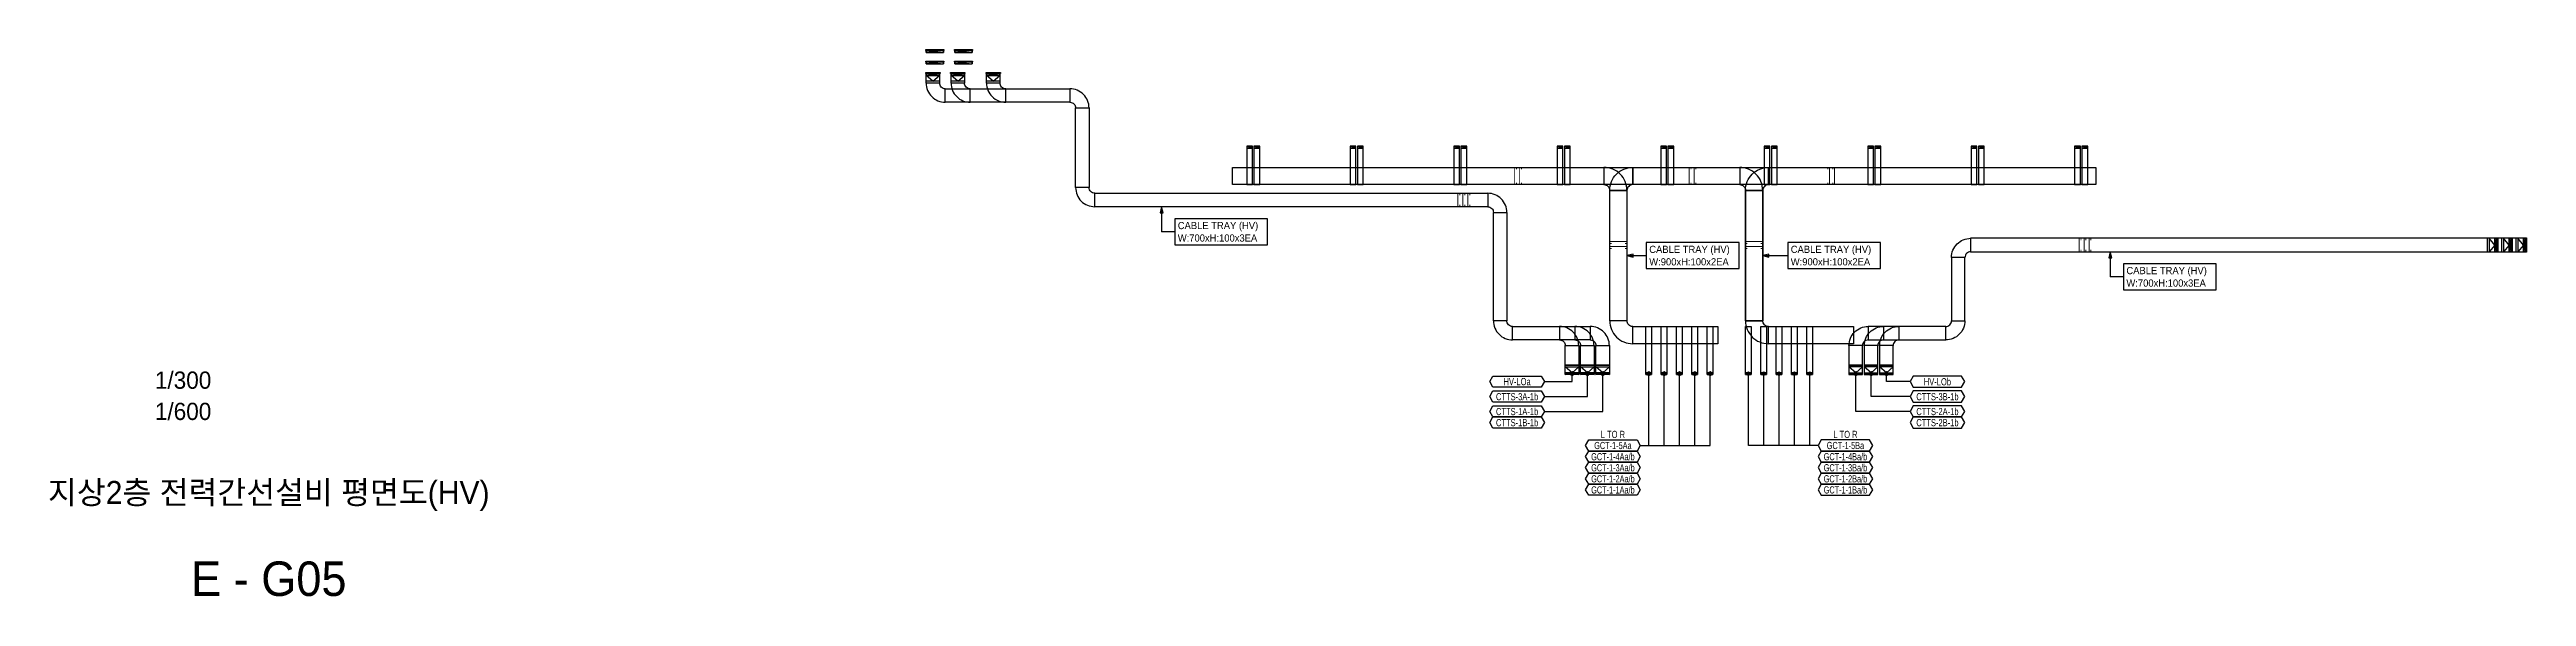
# Model space of a CAD drawing. Header units: millimetres. Extents: x 28900 to 374841, y -351975 to 849955.
# Drawn here: x 221811 to 351050, y -144436 to -115900 of the extents above; entities that cross this region are included whole.
import ezdxf
from ezdxf.enums import TextEntityAlignment as Align

# ---------------------------------------------------------------- set-up
doc = ezdxf.new("R2010")
doc.units = ezdxf.units.MM
doc.header["$LTSCALE"] = 150
for name, color, linetype in [('-----26 Electrical Cable Tray_HV_GEN A', 1, 'Continuous'), ('-----26 Electrical Cable Tray_HV_GEN B', 30, 'Continuous'), ('-----26 Electrical Cable Tray_HV_IT', 4, 'Continuous'), ('-----26 Electrical Cable Tray_HV_N', 30, 'Continuous'), ('-----26 Electrical Cable Tray_HV_UT A', 1, 'Continuous'), ('-----26 Electrical Cable Tray_HV_UT B', 71, 'Continuous'), ('-----26 Electrical Cable Tray_HV_발전기 A', 6, 'Continuous'), ('-----26 Electrical Cable Tray_HV_발전기 B', 103, 'Continuous'), ('-----41 Drawing Title', 2, 'Continuous'), ('-----42 Drawing Number', 2, 'Continuous'), ('-----43 Drawing Scale', 3, 'Continuous'), ('-----99 Cable Schedule', 2, 'Continuous')]:
    doc.layers.add(name, color=color, linetype=linetype)
doc.styles.add('ELEC', font='Dotum.ttf')

msp = doc.modelspace()

# ---------------------------------------------------------------- texts
at = {"layer": '-----26 Electrical Cable Tray_HV_GEN A', "style": 'ELEC'}
for s, p in [('CABLE TRAY (HV)', (305281, -126325)), ('W:900xH:100x2EA', (305281, -126975))]:
    msp.add_text(s, height=375, dxfattribs=at).set_placement(p, align=Align.MIDDLE_LEFT)
at = {"layer": '-----26 Electrical Cable Tray_HV_GEN B', "style": 'ELEC'}
for s, p in [('CABLE TRAY (HV)', (312663, -126325)), ('W:900xH:100x2EA', (312663, -126975))]:
    msp.add_text(s, height=375, dxfattribs=at).set_placement(p, align=Align.MIDDLE_LEFT)
at = {"layer": '-----26 Electrical Cable Tray_HV_발전기 A', "style": 'ELEC'}
for s, p in [('CABLE TRAY (HV)', (280680, -125083)), ('W:700xH:100x3EA', (280680, -125733))]:
    msp.add_text(s, height=375, dxfattribs=at).set_placement(p, align=Align.MIDDLE_LEFT)
at = {"layer": '-----26 Electrical Cable Tray_HV_발전기 B', "style": 'ELEC'}
for s, p in [('W:700xH:100x3EA', (330177, -128083)), ('CABLE TRAY (HV)', (330177, -127433))]:
    msp.add_text(s, height=375, dxfattribs=at).set_placement(p, align=Align.MIDDLE_LEFT)
at = {"layer": '-----41 Drawing Title', "style": 'ELEC'}
msp.add_text('지상2층 전력간선설비 평면도(HV)', height=1200, dxfattribs=at).set_placement((233250, -139010), align=Align.MIDDLE_CENTER)
at = {"layer": '-----42 Drawing Number', "style": 'ELEC'}
msp.add_text('E - G05', height=1800, dxfattribs=at).set_placement((233250, -143510), align=Align.MIDDLE_CENTER)
at = {"layer": '-----43 Drawing Scale', "style": 'ELEC'}
for s, p in [('1/300', (228779, -133150)), ('1/600', (228779, -134780))]:
    msp.add_text(s, height=900, dxfattribs=at).set_placement(p, align=Align.MIDDLE_CENTER)
at = {"layer": '-----99 Cable Schedule', "style": 'ELEC'}
for s, width, p in [('HV-LOa', 0.8, (298384, -133226)), ('HV-LOb', 0.8, (320316, -133226)), ('CTTS-3A-1b', 0.8, (298384, -134004)), ('CTTS-3B-1b', 0.8, (320316, -134004)), ('CTTS-1A-1b', 0.8, (298384, -134781)), ('CTTS-1B-1b', 0.8, (298384, -135359)), ('CTTS-2A-1b', 0.8, (320316, -134781)), ('CTTS-2B-1b', 0.8, (320316, -135359)), ('GCT-1-4Aa/b', 0.7, (303384, -137136)), ('GCT-1-5Aa', 0.7, (303384, -136559)), ('L TO R', 0.8, (303384, -135981)), ('GCT-1-4Ba/b', 0.7, (315516, -137136)), ('GCT-1-5Ba', 0.7, (315516, -136559)), ('L TO R', 0.8, (315516, -135981)), ('GCT-1-3Aa/b', 0.7, (303384, -137714)), ('GCT-1-2Aa/b', 0.7, (303384, -138291)), ('GCT-1-3Ba/b', 0.7, (315516, -137714)), ('GCT-1-2Ba/b', 0.7, (315516, -138291)), ('GCT-1-1Aa/b', 0.7, (303384, -138869)), ('GCT-1-1Ba/b', 0.7, (315516, -138869))]:
    msp.add_text(s, height=375, dxfattribs=dict(at, width=width)).set_placement(p, align=Align.MIDDLE)
at = {"color": 0, "style": 'ELEC', "width": 0.7}
for s, p in [('HV 트레이-UT', (268024, -116004)), ('HV 트레이-UT', (269524, -116004)), ('HV 트레이-발전기', (267900, -117201)), ('HV 트레이-발전기', (269200, -117201)), ('HV 트레이-발전기', (271050, -117201))]:
    msp.add_text(s, height=50, dxfattribs=at).set_placement(p, align=Align.MIDDLE_CENTER)
for p in [(349450, -126100, 0), (350200, -126100, 0), (350950, -126100, 0)]:
    msp.add_text('HV 트레이-발전기', height=50, rotation=270, dxfattribs=at).set_placement(p, align=Align.MIDDLE_CENTER)

# ---------------------------------------------------------------- blocks, each defined once
blk = doc.blocks.new('A$529866197279')
at = {"color": 0}
for p, q in [((0, 400), (0, 500)), ((0, 500), (700, 500)), ((0, 0), (0, 400)), ((700, 0), (0, 0)), ((700, 500), (700, 400)), ((700, 400), (700, 0))]:
    blk.add_line(p, q, dxfattribs=at)
at = {"color": 8}
for p, q in [((350, 100), (0, 400)), ((0, 400), (700, 400)), ((700, 100), (0, 100)), ((0, 100), (700, 0)), ((0, 0), (700, 100)), ((350, 100), (700, 400))]:
    blk.add_line(p, q, dxfattribs=at)
blk = doc.blocks.new('A$634112462862')
at = {"color": 0}
for p, q in [((0, 100), (0, 500)), ((0, 500), (700, 500)), ((0, 0), (0, 100)), ((700, 0), (0, 0)), ((700, 500), (700, 100)), ((700, 100), (700, 0))]:
    blk.add_line(p, q, dxfattribs=at)
at = {"color": 8}
for p, q in [((700, 400), (0, 500)), ((700, 500), (0, 400)), ((350, 100), (0, 400)), ((0, 400), (700, 400)), ((700, 100), (0, 100)), ((350, 100), (700, 400))]:
    blk.add_line(p, q, dxfattribs=at)
blk = doc.blocks.new('A$C9a0ab699')
h = blk.add_hatch(color=0)
edge = h.paths.add_edge_path()
edge.add_arc((64, 64), 64, 720, 1080, ccw=False)
at = {"color": 0}
blk.add_circle((64, 64), 64, dxfattribs=at)

# ---------------------------------------------------------------- linework, layer by layer
at = {"layer": '-----26 Electrical Cable Tray_HV_GEN A'}
for p, q in [((284576, -121048), (284276, -120948)), ((284276, -121048), (284576, -120948)), ((289976, -121048), (289676, -120948)), ((289676, -121048), (289976, -120948)), ((295376, -121048), (295076, -120948)), ((295076, -121048), (295376, -120948)), ((300776, -121048), (300476, -120948)), ((300476, -121048), (300776, -120948)), ((306176, -121048), (305876, -120948)), ((305876, -121048), (306176, -120948)), ((311576, -121048), (311276, -120948)), ((311276, -121048), (311576, -120948)), ((316976, -121048), (316676, -120948)), ((316676, -121048), (316976, -120948)), ((322376, -121048), (322076, -120948)), ((322076, -121048), (322376, -120948)), ((327776, -121048), (327476, -120948)), ((327476, -121048), (327776, -120948)), ((305100, -132760), (305400, -132860)), ((305400, -132760), (305100, -132860)), ((305900, -132760), (306200, -132860)), ((306200, -132760), (305900, -132860)), ((306700, -132760), (307000, -132860)), ((307000, -132760), (306700, -132860)), ((307500, -132760), (307800, -132860)), ((307800, -132760), (307500, -132860)), ((308300, -132760), (308600, -132860)), ((308600, -132760), (308300, -132860))]:
    msp.add_line(p, q, dxfattribs=at)
at = {"layer": '-----26 Electrical Cable Tray_HV_GEN A', "elevation": 0}
for points in [[(284576, -121048), (284576, -120948), (284276, -120948), (284276, -121048)], [(284576, -122950), (284576, -120948), (284276, -120948), (284276, -122950)], [(289976, -121048), (289976, -120948), (289676, -120948), (289676, -121048)], [(289976, -122950), (289976, -120948), (289676, -120948), (289676, -122950)], [(295376, -121048), (295376, -120948), (295076, -120948), (295076, -121048)], [(295376, -122950), (295376, -120948), (295076, -120948), (295076, -122950)], [(300776, -121048), (300776, -120948), (300476, -120948), (300476, -121048)], [(300776, -122950), (300776, -120948), (300476, -120948), (300476, -122950)], [(306176, -121048), (306176, -120948), (305876, -120948), (305876, -121048)], [(306176, -122950), (306176, -120948), (305876, -120948), (305876, -122950)], [(311576, -121048), (311576, -120948), (311276, -120948), (311276, -121048)], [(311576, -122950), (311576, -120948), (311276, -120948), (311276, -122950)], [(316976, -121048), (316976, -120948), (316676, -120948), (316676, -121048)], [(316976, -122950), (316976, -120948), (316676, -120948), (316676, -122950)], [(322376, -121048), (322376, -120948), (322076, -120948), (322076, -121048)], [(322376, -122950), (322376, -120948), (322076, -120948), (322076, -122950)], [(327776, -121048), (327776, -120948), (327476, -120948), (327476, -121048)], [(327776, -122950), (327776, -120948), (327476, -120948), (327476, -122950)], [(302918, -122950), (283542, -122950), (283542, -122050), (302918, -122050)], [(328576, -122950), (304418, -122950), (304418, -122050), (328576, -122050)], [(304118, -123250), (304118, -130050), (303218, -130050), (303218, -123250)], [(304118, -123250), (304118, -130050), (303218, -130050), (303218, -123250)], [(308853, -131250), (304418, -131250), (304418, -130350), (308853, -130350)], [(308853, -131250), (304418, -131250), (304418, -130350), (308853, -130350)], [(305100, -132860), (305100, -130350), (305400, -130350), (305400, -132860)], [(305900, -132860), (305900, -130350), (306200, -130350), (306200, -132860)], [(306700, -132860), (306700, -130350), (307000, -130350), (307000, -132860)], [(307500, -132860), (307500, -130350), (307800, -130350), (307800, -132860)], [(308300, -132860), (308300, -130350), (308600, -130350), (308600, -132860)], [(305100, -132760), (305100, -132860), (305400, -132860), (305400, -132760)], [(305900, -132760), (305900, -132860), (306200, -132860), (306200, -132760)], [(306700, -132760), (306700, -132860), (307000, -132860), (307000, -132760)], [(307500, -132760), (307500, -132860), (307800, -132860), (307800, -132760)], [(308300, -132760), (308300, -132860), (308600, -132860), (308600, -132760)]]:
    msp.add_lwpolyline(points, close=True, dxfattribs=at)
at = {"layer": '-----26 Electrical Cable Tray_HV_GEN A', "ltscale": 7.5, "const_width": 50, "elevation": 0}
for points in [[(298358, -122850), (298358, -122950), (298258, -122950), (298258, -122050), (298358, -122050), (298358, -122150)], [(307457, -122850), (307457, -122950), (307357, -122950), (307357, -122050), (307457, -122050), (307457, -122150)], [(314851, -122850), (314851, -122950), (314951, -122950), (314951, -122050), (314851, -122050), (314851, -122150)], [(304018, -126022), (304118, -126022), (304118, -125922), (303218, -125922), (303218, -126022), (303318, -126022)], [(304018, -126281), (304118, -126281), (304118, -126181), (303218, -126181), (303218, -126281), (303318, -126281)]]:
    msp.add_lwpolyline(points, dxfattribs=at)
at = {"layer": '-----26 Electrical Cable Tray_HV_GEN A', "elevation": 0}
for points in [[(302918, -122950), (302918, -122950, -0.4142136), (303218, -123250), (303218, -123250), (304118, -123250, 0.4142136), (302918, -122050)], [(302918, -122950), (302918, -122950, -0.4142136), (303218, -123250), (303218, -123250), (304118, -123250, 0.4142136), (302918, -122050)], [(304418, -122950), (304418, -122950, 0.4142136), (304118, -123250), (304118, -123250), (303218, -123250, -0.4142136), (304418, -122050)], [(304418, -130350), (304418, -130350, -0.4142136), (304118, -130050), (304118, -130050), (303218, -130050, 0.4142136), (304418, -131250)], [(304418, -130350), (304418, -130350, -0.4142136), (304118, -130050), (304118, -130050), (303218, -130050, 0.4142136), (304418, -131250)]]:
    msp.add_lwpolyline(points, format="xyb", close=True, dxfattribs=at)
at = {"layer": '-----26 Electrical Cable Tray_HV_GEN B'}
for p, q in [((284956, -121048), (284656, -120948)), ((284656, -121048), (284956, -120948)), ((290356, -121048), (290056, -120948)), ((290056, -121048), (290356, -120948)), ((295756, -121048), (295456, -120948)), ((295456, -121048), (295756, -120948)), ((301156, -121048), (300856, -120948)), ((300856, -121048), (301156, -120948)), ((306556, -121048), (306256, -120948)), ((306256, -121048), (306556, -120948)), ((311956, -121048), (311656, -120948)), ((311656, -121048), (311956, -120948)), ((317356, -121048), (317056, -120948)), ((317056, -121048), (317356, -120948)), ((322756, -121048), (322456, -120948)), ((322456, -121048), (322756, -120948)), ((328156, -121048), (327856, -120948)), ((327856, -121048), (328156, -120948)), ((310300, -132760), (310600, -132860)), ((310600, -132760), (310300, -132860)), ((311100, -132760), (311400, -132860)), ((311400, -132760), (311100, -132860)), ((311900, -132760), (312200, -132860)), ((312200, -132760), (311900, -132860)), ((312700, -132760), (313000, -132860)), ((313000, -132760), (312700, -132860)), ((313500, -132760), (313800, -132860)), ((313800, -132760), (313500, -132860))]:
    msp.add_line(p, q, dxfattribs=at)
at = {"layer": '-----26 Electrical Cable Tray_HV_GEN B', "elevation": 0}
for points in [[(284956, -121048), (284956, -120948), (284656, -120948), (284656, -121048)], [(284956, -122950), (284956, -120948), (284656, -120948), (284656, -122950)], [(290356, -121048), (290356, -120948), (290056, -120948), (290056, -121048)], [(290356, -122950), (290356, -120948), (290056, -120948), (290056, -122950)], [(295756, -121048), (295756, -120948), (295456, -120948), (295456, -121048)], [(295756, -122950), (295756, -120948), (295456, -120948), (295456, -122950)], [(301156, -121048), (301156, -120948), (300856, -120948), (300856, -121048)], [(301156, -122950), (301156, -120948), (300856, -120948), (300856, -122950)], [(306556, -121048), (306556, -120948), (306256, -120948), (306256, -121048)], [(306556, -122950), (306556, -120948), (306256, -120948), (306256, -122950)], [(311956, -121048), (311956, -120948), (311656, -120948), (311656, -121048)], [(311956, -122950), (311956, -120948), (311656, -120948), (311656, -122950)], [(317356, -121048), (317356, -120948), (317056, -120948), (317056, -121048)], [(317356, -122950), (317356, -120948), (317056, -120948), (317056, -122950)], [(322756, -121048), (322756, -120948), (322456, -120948), (322456, -121048)], [(322756, -122950), (322756, -120948), (322456, -120948), (322456, -122950)], [(328156, -121048), (328156, -120948), (327856, -120948), (327856, -121048)], [(328156, -122950), (328156, -120948), (327856, -120948), (327856, -122950)], [(310000, -122950), (283542, -122950), (283542, -122050), (310000, -122050)], [(328576, -122950), (311500, -122950), (311500, -122050), (328576, -122050)], [(311200, -123250), (311200, -130050), (310300, -130050), (310300, -123250)], [(310300, -123250), (310300, -130050), (311200, -130050), (311200, -123250)], [(310300, -132860), (310300, -130350), (310600, -130350), (310600, -132860)], [(311100, -132860), (311100, -130350), (311400, -130350), (311400, -132860)], [(315935, -131250), (311500, -131250), (311500, -130350), (315935, -130350)], [(315935, -131250), (311500, -131250), (311500, -130350), (315935, -130350)], [(311900, -132860), (311900, -130350), (312200, -130350), (312200, -132860)], [(312700, -132860), (312700, -130350), (313000, -130350), (313000, -132860)], [(313500, -132860), (313500, -130350), (313800, -130350), (313800, -132860)], [(310300, -132760), (310300, -132860), (310600, -132860), (310600, -132760)], [(311100, -132760), (311100, -132860), (311400, -132860), (311400, -132760)], [(311900, -132760), (311900, -132860), (312200, -132860), (312200, -132760)], [(312700, -132760), (312700, -132860), (313000, -132860), (313000, -132760)], [(313500, -132760), (313500, -132860), (313800, -132860), (313800, -132760)]]:
    msp.add_lwpolyline(points, close=True, dxfattribs=at)
at = {"layer": '-----26 Electrical Cable Tray_HV_GEN B', "ltscale": 7.5, "const_width": 50, "elevation": 0}
for points in [[(298618, -122850), (298618, -122950), (298518, -122950), (298518, -122050), (298618, -122050), (298618, -122150)], [(307717, -122850), (307717, -122950), (307617, -122950), (307617, -122050), (307717, -122050), (307717, -122150)], [(314592, -122850), (314592, -122950), (314692, -122950), (314692, -122050), (314592, -122050), (314592, -122150)], [(311100, -126022), (311200, -126022), (311200, -125922), (310300, -125922), (310300, -126022), (310400, -126022)], [(311100, -126281), (311200, -126281), (311200, -126181), (310300, -126181), (310300, -126281), (310400, -126281)]]:
    msp.add_lwpolyline(points, dxfattribs=at)
at = {"layer": '-----26 Electrical Cable Tray_HV_GEN B', "elevation": 0}
for points in [[(310000, -122950), (310000, -122950, -0.4142136), (310300, -123250), (310300, -123250), (311200, -123250, 0.4142136), (310000, -122050)], [(311500, -122950), (311500, -122950, 0.4142136), (311200, -123250), (311200, -123250), (310300, -123250, -0.4142136), (311500, -122050)], [(311500, -130350), (311500, -130350, -0.4142136), (311200, -130050), (311200, -130050), (310300, -130050, 0.4142136), (311500, -131250)], [(311500, -130350), (311500, -130350, -0.4142136), (311200, -130050), (311200, -130050), (310300, -130050, 0.4142136), (311500, -131250)]]:
    msp.add_lwpolyline(points, format="xyb", close=True, dxfattribs=at)
at = {"layer": '-----26 Electrical Cable Tray_HV_IT'}
for points in [[(267550, -116550), (267550, -116650), (268450, -116650), (268450, -116550)], [(269050, -116550), (269050, -116650), (269950, -116650), (269950, -116550)]]:
    msp.add_lwpolyline(points, close=True, dxfattribs=at)
for points in [[(268450, -116550), (267550, -116650)], [(267550, -116550), (268450, -116650)], [(269950, -116550), (269050, -116650)], [(269050, -116550), (269950, -116650)]]:
    msp.add_lwpolyline(points, dxfattribs=at)
at = {"layer": '-----26 Electrical Cable Tray_HV_N', "color": 1}
for p, q in [((280520, -125408), (279835, -125408)), ((330017, -127758), (329332, -127758))]:
    msp.add_line(p, q, dxfattribs=at)
at = {"layer": '-----26 Electrical Cable Tray_HV_N', "color": 1, "elevation": 0}
for points in [[(279835, -124105), (279755, -124425), (279915, -124425), (279835, -124105), (279835, -125408)], [(304118, -126650), (304438, -126730), (304438, -126570), (304118, -126650), (305121, -126650)], [(311200, -126650), (311520, -126730), (311520, -126570), (311200, -126650), (312503, -126650)], [(329332, -126455), (329252, -126775), (329412, -126775), (329332, -126455), (329332, -127758)]]:
    msp.add_lwpolyline(points, dxfattribs=at)
for points in [[(280520, -124733), (280520, -126083), (285366, -126083), (285366, -124733)], [(305121, -125975), (305121, -127325), (309967, -127325), (309967, -125975)], [(312503, -125975), (312503, -127325), (317349, -127325), (317349, -125975)], [(330017, -127083), (330017, -128433), (334863, -128433), (334863, -127083)]]:
    msp.add_lwpolyline(points, close=True, dxfattribs=at)
at = {"layer": '-----26 Electrical Cable Tray_HV_UT A'}
msp.add_lwpolyline([(267550, -115950), (267550, -116050), (268450, -116050), (268450, -115950)], close=True, dxfattribs=at)
for points in [[(268450, -115950), (267550, -116050)], [(267550, -115950), (268450, -116050)]]:
    msp.add_lwpolyline(points, dxfattribs=at)
at = {"layer": '-----26 Electrical Cable Tray_HV_UT B'}
msp.add_lwpolyline([(269050, -115950), (269050, -116050), (269950, -116050), (269950, -115950)], close=True, dxfattribs=at)
for points in [[(269950, -115950), (269050, -116050)], [(269050, -115950), (269950, -116050)]]:
    msp.add_lwpolyline(points, dxfattribs=at)
at = {"layer": '-----26 Electrical Cable Tray_HV_발전기 A', "elevation": 0}
for points in [[(267550, -117150), (267550, -117250), (268250, -117250), (268250, -117150)], [(268850, -117150), (268850, -117250), (269550, -117250), (269550, -117150)], [(270700, -117150), (270700, -117250), (271400, -117250), (271400, -117150)], [(275050, -117950), (275050, -118650), (268550, -118650), (268550, -117950)], [(275350, -118950), (276050, -118950), (276050, -123100), (275350, -123100)], [(296850, -123400), (296850, -124100), (276350, -124100), (276350, -123400)], [(297150, -124400), (297850, -124400), (297850, -130050), (297150, -130050)], [(300900, -131350), (301600, -131350), (301600, -132360), (300900, -132360)], [(301700, -131350), (302400, -131350), (302400, -132360), (301700, -132360)], [(302500, -131350), (303200, -131350), (303200, -132360), (302500, -132360)]]:
    msp.add_lwpolyline(points, close=True, dxfattribs=at)
for points in [[(268250, -117150), (267550, -117250)], [(267550, -117150), (268250, -117250)], [(269550, -117150), (268850, -117250)], [(268850, -117150), (269550, -117250)], [(271400, -117150), (270700, -117250)], [(270700, -117150), (271400, -117250)]]:
    msp.add_lwpolyline(points, dxfattribs=at)
for points in [[(268250, -117650), (267550, -117650, 0.4142136), (268550, -118650), (268550, -117950, -0.4142136)], [(269550, -117650), (268850, -117650, 0.4142136), (269850, -118650), (269850, -117950, -0.4142136)], [(271400, -117650), (270700, -117650, 0.4142136), (271700, -118650), (271700, -117950, -0.4142136)], [(275350, -118950), (276050, -118950, 0.4142136), (275050, -117950), (275050, -118650, -0.4142136)], [(276050, -123100), (275350, -123100, 0.4142136), (276350, -124100), (276350, -123400, -0.4142136)], [(297150, -124400), (297850, -124400, 0.4142136), (296850, -123400), (296850, -124100, -0.4142136)], [(297850, -130050), (297150, -130050, 0.4142136), (298150, -131050), (298150, -130350, -0.4142136)]]:
    msp.add_lwpolyline(points, format="xyb", close=True, dxfattribs=at)
at = {"layer": '-----26 Electrical Cable Tray_HV_발전기 A', "ltscale": 7.5, "const_width": 50, "elevation": 0}
for points in [[(295394, -124000), (295394, -124100), (295294, -124100), (295294, -123400), (295394, -123400), (295394, -123500)], [(295654, -124000), (295654, -124100), (295554, -124100), (295554, -123400), (295654, -123400), (295654, -123500)], [(295914, -124000), (295914, -124100), (295814, -124100), (295814, -123400), (295914, -123400), (295914, -123500)]]:
    msp.add_lwpolyline(points, dxfattribs=at)
at = {"layer": '-----26 Electrical Cable Tray_HV_발전기 A'}
for points in [[(300600, -130350), (300600, -131050), (298150, -131050), (298150, -130350)], [(298150, -130350), (301400, -130350), (301400, -131050), (298150, -131050)], [(298150, -130350), (302200, -130350), (302200, -131050), (298150, -131050)]]:
    msp.add_lwpolyline(points, close=True, dxfattribs=at)
for points in [[(300900, -131350), (301600, -131350, 0.4142136), (300600, -130350), (300600, -131050, -0.4142136)], [(301700, -131350), (302400, -131350, 0.4142136), (301400, -130350), (301400, -131050, -0.4142136)], [(302500, -131350), (303200, -131350, 0.4142136), (302200, -130350), (302200, -131050, -0.4142136)]]:
    msp.add_lwpolyline(points, format="xyb", close=True, dxfattribs=at)
at = {"layer": '-----26 Electrical Cable Tray_HV_발전기 B', "elevation": 0}
for points in [[(321750, -126750), (321050, -126750, -0.4142136), (322050, -125750), (322050, -126450, 0.4142136)], [(321050, -130050), (321750, -130050, -0.4142136), (320750, -131050), (320750, -130350, 0.4142136)]]:
    msp.add_lwpolyline(points, format="xyb", close=True, dxfattribs=at)
for points in [[(351000, -126450), (351000, -125750), (322050, -125750), (322050, -126450)], [(321750, -126750), (321050, -126750), (321050, -130050), (321750, -130050)], [(316400, -131350), (315700, -131350), (315700, -132360), (316400, -132360)], [(317200, -131350), (316500, -131350), (316500, -132360), (317200, -132360)], [(318000, -131350), (317300, -131350), (317300, -132360), (318000, -132360)]]:
    msp.add_lwpolyline(points, close=True, dxfattribs=at)
at = {"layer": '-----26 Electrical Cable Tray_HV_발전기 B', "ltscale": 7.5, "const_width": 50, "elevation": 0}
for points in [[(327806, -126350), (327806, -126450), (327706, -126450), (327706, -125750), (327806, -125750), (327806, -125850)], [(328066, -126350), (328066, -126450), (327966, -126450), (327966, -125750), (328066, -125750), (328066, -125850)], [(328326, -126350), (328326, -126450), (328226, -126450), (328226, -125750), (328326, -125750), (328326, -125850)]]:
    msp.add_lwpolyline(points, dxfattribs=at)
at = {"layer": '-----26 Electrical Cable Tray_HV_발전기 B'}
for points in [[(316400, -131350), (315700, -131350, -0.4142136), (316700, -130350), (316700, -131050, 0.4142136)], [(317200, -131350), (316500, -131350, -0.4142136), (317500, -130350), (317500, -131050, 0.4142136)], [(318000, -131350), (317300, -131350, -0.4142136), (318300, -130350), (318300, -131050, 0.4142136)]]:
    msp.add_lwpolyline(points, format="xyb", close=True, dxfattribs=at)
for points in [[(320750, -130350), (316700, -130350), (316700, -131050), (320750, -131050)], [(320750, -130350), (317500, -130350), (317500, -131050), (320750, -131050)], [(318300, -130350), (318300, -131050), (320750, -131050), (320750, -130350)]]:
    msp.add_lwpolyline(points, close=True, dxfattribs=at)
at = {"layer": '-----99 Cable Schedule', "color": 1, "elevation": 0}
for points in [[(299646, -132937), (299812, -133226), (299646, -133515), (297123, -133515), (296956, -133226), (297123, -132937)], [(319054, -132937), (318888, -133226), (319054, -133515), (321577, -133515), (321744, -133226), (321577, -132937)], [(299646, -133715), (299812, -134004), (299646, -134292), (297123, -134292), (296956, -134004), (297123, -133715)], [(319054, -133715), (318888, -134004), (319054, -134292), (321577, -134292), (321744, -134004), (321577, -133715)], [(299646, -134492), (299812, -134781), (299646, -135070), (297123, -135070), (296956, -134781), (297123, -134492)], [(299646, -135070), (299812, -135359), (299646, -135647), (297123, -135647), (296956, -135359), (297123, -135070)], [(319054, -134492), (318888, -134781), (319054, -135070), (321577, -135070), (321744, -134781), (321577, -134492)], [(319054, -135070), (318888, -135359), (319054, -135647), (321577, -135647), (321744, -135359), (321577, -135070)], [(304646, -136270), (304812, -136559), (304646, -136847), (302123, -136847), (301956, -136559), (302123, -136270)], [(304646, -136847), (304812, -137136), (304646, -137425), (302123, -137425), (301956, -137136), (302123, -136847)], [(314254, -136270), (314088, -136559), (314254, -136847), (316777, -136847), (316944, -136559), (316777, -136270)], [(314254, -136847), (314088, -137136), (314254, -137425), (316777, -137425), (316944, -137136), (316777, -136847)], [(304646, -137425), (304812, -137714), (304646, -138002), (302123, -138002), (301956, -137714), (302123, -137425)], [(304646, -138002), (304812, -138291), (304646, -138580), (302123, -138580), (301956, -138291), (302123, -138002)], [(314254, -137425), (314088, -137714), (314254, -138002), (316777, -138002), (316944, -137714), (316777, -137425)], [(314254, -138002), (314088, -138291), (314254, -138580), (316777, -138580), (316944, -138291), (316777, -138002)], [(304646, -138580), (304812, -138869), (304646, -139157), (302123, -139157), (301956, -138869), (302123, -138580)], [(314254, -138580), (314088, -138869), (314254, -139157), (316777, -139157), (316944, -138869), (316777, -138580)]]:
    msp.add_lwpolyline(points, close=True, dxfattribs=at)
for points in [[(299812, -133226), (301250, -133226), (301250, -132810)], [(299812, -134004), (302050, -134004), (302050, -132810)], [(299812, -134781), (302850, -134781), (302850, -132810)], [(304812, -136559), (308450, -136559), (308450, -132810)], [(305250, -136559), (305250, -132810)], [(306050, -136559), (306050, -132810)], [(306850, -136559), (306850, -132810)], [(307650, -136559), (307650, -132810)], [(314088, -136559), (310450, -136559), (310450, -132810)], [(311250, -136559), (311250, -132810)], [(312050, -136559), (312050, -132810)], [(312850, -136559), (312850, -132810)], [(313650, -136559), (313650, -132810)], [(318888, -134781), (316050, -134781), (316050, -132810)], [(318888, -134004), (316850, -134004), (316850, -132810)], [(318888, -133226), (317650, -133226), (317650, -132810)]]:
    msp.add_lwpolyline(points, dxfattribs=at)
at = {"color": 0}
for points in [[(267525, -115950), (267525, -115900), (268475, -115900), (268475, -115950), (267525, -115950)], [(267575, -116050), (267550, -116050), (267550, -115950), (268450, -115950), (268450, -116050), (268425, -116050)], [(269025, -115950), (269025, -115900), (269975, -115900), (269975, -115950), (269025, -115950)], [(269075, -116050), (269050, -116050), (269050, -115950), (269950, -115950), (269950, -116050), (269925, -116050)], [(267525, -116550), (267525, -116500), (268475, -116500), (268475, -116550), (267525, -116550)], [(267575, -116650), (267550, -116650), (267550, -116550), (268450, -116550), (268450, -116650), (268425, -116650)], [(269025, -116550), (269025, -116500), (269975, -116500), (269975, -116550), (269025, -116550)], [(269075, -116650), (269050, -116650), (269050, -116550), (269950, -116550), (269950, -116650), (269925, -116650)]]:
    msp.add_lwpolyline(points, dxfattribs=at)
at = {"color": 0, "elevation": 0}
for points in [[(267525, -117150), (267525, -117100), (268275, -117100), (268275, -117150), (267525, -117150)], [(267575, -117250), (267550, -117250), (267550, -117150), (268250, -117150), (268250, -117250), (268225, -117250)], [(268825, -117150), (268825, -117100), (269575, -117100), (269575, -117150), (268825, -117150)], [(268875, -117250), (268850, -117250), (268850, -117150), (269550, -117150), (269550, -117250), (269525, -117250)], [(270675, -117150), (270675, -117100), (271425, -117100), (271425, -117150), (270675, -117150)], [(270725, -117250), (270700, -117250), (270700, -117150), (271400, -117150), (271400, -117250), (271375, -117250)], [(349400, -125775), (349400, -125750), (349500, -125750), (349500, -126450), (349400, -126450), (349400, -126425)], [(349500, -125725), (349550, -125725), (349550, -126475), (349500, -126475), (349500, -125725)], [(350150, -125775), (350150, -125750), (350250, -125750), (350250, -126450), (350150, -126450), (350150, -126425)], [(350250, -125725), (350300, -125725), (350300, -126475), (350250, -126475), (350250, -125725)], [(350900, -125775), (350900, -125750), (351000, -125750), (351000, -126450), (350900, -126450), (350900, -126425)], [(351000, -125725), (351050, -125725), (351050, -126475), (351000, -126475), (351000, -125725)]]:
    msp.add_lwpolyline(points, dxfattribs=at)

# ---------------------------------------------------------------- block references
at = {"layer": '-----26 Electrical Cable Tray_HV_발전기 A'}
for name, p in [('A$634112462862', (267550, -117650)), ('A$634112462862', (268850, -117650)), ('A$634112462862', (270700, -117650)), ('A$529866197279', (300900, -132860)), ('A$529866197279', (301700, -132860)), ('A$529866197279', (302500, -132860))]:
    msp.add_blockref(name, p, dxfattribs=at)
at = {"layer": '-----26 Electrical Cable Tray_HV_발전기 B', "xscale": -1, "rotation": 90}
for p in [(349500, -125750), (350250, -125750), (351000, -125750)]:
    msp.add_blockref('A$529866197279', p, dxfattribs=at)
at = {"layer": '-----26 Electrical Cable Tray_HV_발전기 B', "xscale": -1}
for p in [(316400, -132860), (317200, -132860), (318000, -132860)]:
    msp.add_blockref('A$529866197279', p, dxfattribs=at)
at = {"layer": '-----99 Cable Schedule', "color": 1, "yscale": 1.5, "zscale": 1.5}
for p, xscale, rotation in [((301154, -132906), -1.5, 270), ((301954, -132906), -1.5, 270), ((302754, -132906), -1.5, 270), ((305154, -132906), -1.5, 270), ((305954, -132906), -1.5, 270), ((306754, -132906), -1.5, 270), ((307554, -132906), -1.5, 270), ((308354, -132906), -1.5, 270), ((310546, -132906), 1.5, 90.00000000000001), ((311346, -132906), 1.5, 90.00000000000001), ((312146, -132906), 1.5, 90.00000000000001), ((312946, -132906), 1.5, 90.00000000000001), ((313746, -132906), 1.5, 90.00000000000001), ((315954, -132906), -1.5, 270), ((316754, -132906), -1.5, 270), ((317554, -132906), -1.5, 270)]:
    msp.add_blockref('A$C9a0ab699', p, dxfattribs=dict(at, xscale=xscale, rotation=rotation))

msp.set_redraw_order([(e.dxf.handle, doc.entitydb.next_handle()) for e in msp.query("TEXT MTEXT ATTDEF DIMENSION ARC_DIMENSION")])  # texts and dimensions are drawn at this point

doc.saveas('drawing.dxf')
